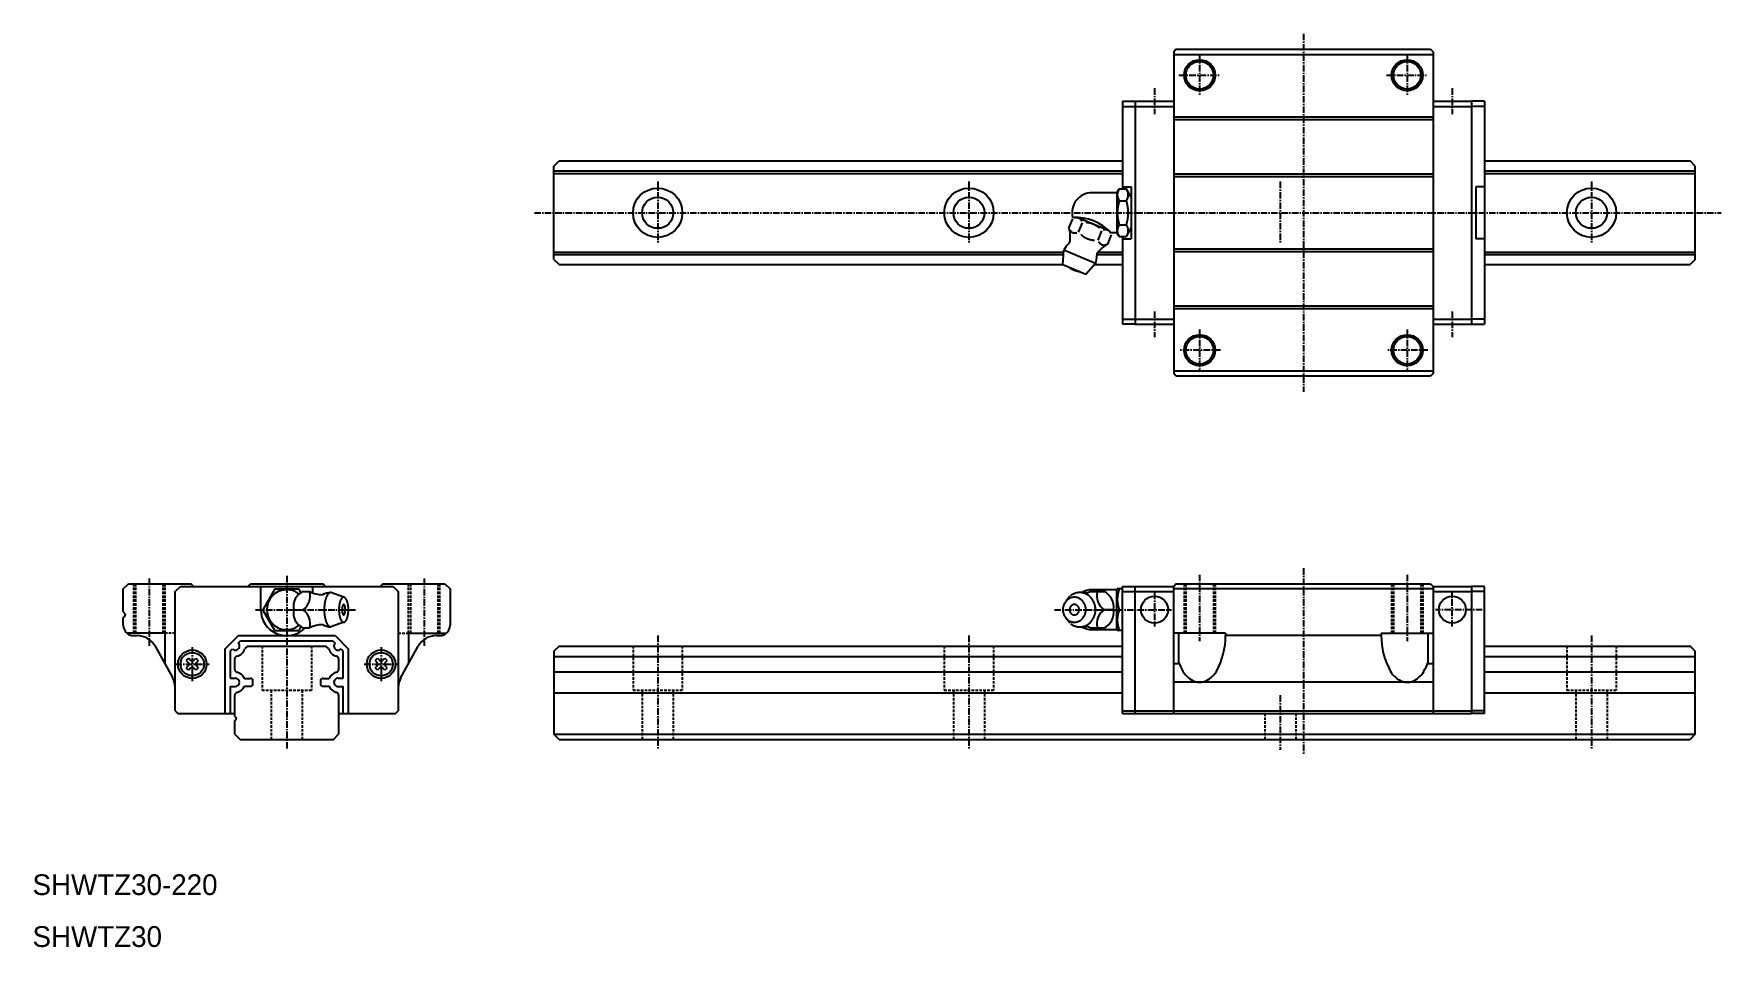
# Model space of a CAD drawing. Extents: x 10 to 336, y 10 to 186.
import ezdxf

# ---------------------------------------------------------------- set-up
doc = ezdxf.new("R2010")
doc.units = 0
doc.linetypes.add('CENTER', pattern=[2, 1.25, -0.25, 0.25, -0.25])
doc.linetypes.add('DASHED', pattern=[0.75, 0.5, -0.25])
doc.layers.get('0').update_dxf_attribs({"linetype": 'CONTINUOUS'})
doc.layers.add('CENTER', color=1, linetype='CENTER')

msp = doc.modelspace()

# ---------------------------------------------------------------- texts
at = {"color": 7, "linetype": 'CONTINUOUS'}
for s, p in [('SHWTZ30-220', (10, 20)), ('SHWTZ30', (10, 10))]:
    msp.add_text(s, height=4, dxfattribs=at).set_placement(p)

# ---------------------------------------------------------------- linework, layer by layer
at = {"color": 7, "linetype": 'CONTINUOUS'}
for p, q in [((230.46666, 182.99989), (229.96666, 182.49989)), ((229.96666, 182.49989), (229.96666, 120.49992)), ((230.46666, 182.99989), (279.46668, 182.99989)), ((279.46668, 182.99989), (279.96668, 182.49989)), ((279.96668, 182.49989), (279.96668, 120.49992)), ((229.96666, 181.9999), (279.96668, 181.9999)), ((220.06667, 172.99992), (220.06667, 156.09991)), ((220.06667, 172.99992), (222.56667, 172.99992)), ((222.56667, 172.99992), (222.56667, 129.99992)), ((222.56667, 172.99992), (229.96666, 172.99992)), ((279.96666, 172.99993), (287.36665, 172.99993)), ((289.86665, 172.99993), (287.36665, 172.99993)), ((287.36665, 172.99992), (287.36665, 129.99992)), ((289.86665, 172.99993), (289.86665, 129.99993)), ((220.06667, 171.99992), (222.56667, 171.99992)), ((222.56667, 171.99992), (229.96666, 171.99992)), ((229.96666, 169.99992), (279.96668, 169.99992)), ((229.96666, 169.49992), (279.96668, 169.49992)), ((279.96666, 171.99993), (287.36665, 171.99993)), ((289.86665, 171.99993), (287.36665, 171.99993)), ((110.50001, 160.49992), (111.50002, 161.49992)), ((110.50001, 142.49989), (110.50001, 160.4999)), ((110.50002, 159.5673), (220.06667, 159.5673)), ((111.5, 161.49993), (220.06667, 161.49993)), ((289.86665, 161.49994), (329.5, 161.49992)), ((289.86665, 159.56731), (330.50001, 159.56728)), ((330.50001, 160.49992), (329.5, 161.49992)), ((330.50001, 142.49989), (330.50001, 160.4999)), ((110.50002, 159.06731), (220.06667, 159.06731)), ((220.06667, 156.49992), (221.76665, 156.49992)), ((221.76665, 156.49992), (221.76665, 146.49992)), ((229.96666, 158.99992), (279.96668, 158.99992)), ((229.96666, 158.49992), (279.96668, 158.49992)), ((288.16666, 156.49993), (288.16666, 146.49993)), ((289.86665, 156.49993), (288.16666, 156.49993)), ((289.86665, 159.06732), (330.50001, 159.06729)), ((219.00987, 155.34991), (214.21875, 155.34991)), ((219.00989, 155.34991), (219.4429, 156.09991)), ((219.00989, 155.34991), (219.00989, 147.6499)), ((219.4429, 156.09991), (220.84289, 156.09991)), ((219.44291, 153.79991), (220.84288, 153.79991)), ((221.76665, 154.49991), (220.84289, 156.09992)), ((209.76613, 148.56215), (210.51002, 150.35804)), ((217.53707, 148.01892), (211.37055, 150.57318)), ((211.63699, 147.78722), (212.38087, 149.58311)), ((215.3787, 146.23735), (216.12258, 148.03324)), ((217.24955, 145.46242), (217.99344, 147.2583)), ((219.00987, 147.64992), (217.91363, 147.64992)), ((219.4429, 146.8999), (219.00989, 147.64991)), ((219.44289, 146.89992), (220.8429, 146.89992)), ((219.4429, 149.19992), (220.84289, 149.19992)), ((220.06667, 146.89992), (220.06667, 129.99992)), ((220.06667, 146.49992), (221.76665, 146.49992)), ((220.84289, 146.8999), (221.76665, 148.49991)), ((289.86665, 146.49993), (288.16666, 146.49993)), ((110.50002, 143.93255), (208.77832, 143.93255)), ((110.50002, 143.43255), (208.74278, 143.43255)), ((208.60101, 141.43764), (208.80276, 144.27652)), ((214.90036, 141.75081), (208.80276, 144.27652)), ((215.14412, 143.43255), (220.06667, 143.43255)), ((215.38823, 143.93255), (220.06667, 143.93255)), ((279.96668, 144.49989), (229.96666, 144.49989)), ((279.96668, 143.99989), (229.96666, 143.99989)), ((289.86665, 143.93256), (330.50001, 143.93254)), ((289.86665, 143.43256), (330.50001, 143.43254)), ((110.50003, 142.49992), (111.50004, 141.49993)), ((111.50003, 141.49993), (208.60543, 141.49993)), ((213.03562, 139.60075), (208.60101, 141.43763)), ((214.90036, 141.75081), (213.03563, 139.60076)), ((214.68277, 141.49993), (220.06667, 141.49993)), ((289.86665, 141.49994), (329.49997, 141.49992)), ((330.49999, 142.49992), (329.49997, 141.49992)), ((279.96668, 133.49989), (229.96666, 133.49989)), ((220.06667, 130.99992), (222.56667, 130.99992)), ((222.56667, 130.99992), (229.96666, 130.99992)), ((279.96668, 132.99989), (229.96666, 132.99989)), ((279.96666, 130.99993), (287.36665, 130.99993)), ((289.86665, 130.99993), (287.36665, 130.99993)), ((222.56667, 129.99992), (220.06667, 129.99992)), ((222.56667, 129.99992), (229.96666, 129.99992)), ((279.96666, 129.99993), (287.36665, 129.99993)), ((287.36665, 129.99993), (289.86665, 129.99993)), ((279.96668, 120.9999), (229.96666, 120.9999)), ((230.46666, 119.99992), (229.96666, 120.49992)), ((279.96668, 120.49992), (279.46668, 119.99992)), ((279.46668, 119.99992), (230.46666, 119.99992)), ((27.49999, 74.56572), (27.49999, 79)), ((27.50003, 78.99999), (28.50003, 79.99999)), ((28.49999, 80), (40.49999, 80)), ((37.50001, 55.5), (37.50001, 78.49997)), ((37.50015, 78.49997), (38.50016, 79.49998)), ((38.50019, 79.5), (79.50004, 79.5)), ((41.00001, 79.5), (40.50002, 79.99999)), ((51.50008, 79.50001), (52.00003, 80)), ((52.00004, 80), (65.99998, 80)), ((53.99999, 75), (53.99999, 79.5)), ((56.69056, 78.99997), (54.38115, 74.99995)), ((56.69057, 78.99997), (58.99999, 78.99997)), ((58.99999, 78.99997), (61.30941, 78.99997)), ((61.71973, 78.28929), (61.30942, 78.99997)), ((62.1454, 78.50734), (63.42355, 78.50734)), ((63.99999, 79.5), (63.99999, 78.25488)), ((65.99998, 80), (66.49996, 79.49999)), ((66, 79.99999), (65.99999, 79.99999)), ((69.98071, 77.39994), (67.48624, 78.29994)), ((77.5, 80), (77, 79.50001)), ((77.49999, 80), (89.49999, 80)), ((79.50005, 79.49999), (80.50006, 78.49997)), ((80.50001, 78.49997), (80.50001, 55.49999)), ((89.49999, 79.99999), (90.49999, 78.99999)), ((90.49999, 79), (90.49999, 72)), ((213.86557, 78.50732), (216.55002, 78.50732)), ((219.00987, 78.84991), (214.21455, 78.84991)), ((219.00987, 78.84992), (219.09647, 78.99992)), ((219.00987, 71.14992), (219.00987, 78.84992)), ((220.06669, 78.99992), (219.09647, 78.99992)), ((220.06638, 78.49992), (222.56638, 78.49992)), ((220.06669, 54.99992), (220.06669, 79.49992)), ((220.06669, 79.49992), (222.56669, 79.49992)), ((222.56669, 54.99992), (222.56669, 79.49992)), ((222.56669, 79.49992), (229.9667, 79.49992)), ((222.56669, 78.49992), (229.9667, 78.49992)), ((230.46638, 79.99992), (229.96643, 79.49996)), ((229.96666, 54.99992), (229.96666, 79.49992)), ((279.96665, 78.99992), (229.96666, 78.99992)), ((230.46638, 79.99992), (279.46642, 79.99992)), ((279.46639, 79.9999), (279.9664, 79.49988)), ((279.96665, 79.49992), (279.96665, 54.99992)), ((279.9667, 79.49992), (287.3667, 79.49992)), ((279.9667, 78.49992), (287.3667, 78.49992)), ((287.3667, 79.49992), (287.3667, 54.99992)), ((289.8667, 79.49992), (287.3667, 79.49992)), ((289.8667, 78.49992), (287.3667, 78.49992)), ((289.8667, 54.99992), (289.8667, 79.49992)), ((56.69056, 70.99995), (54.38115, 74.99996)), ((60.34952, 74.99994), (62.1454, 74.99994)), ((209.94832, 77.57793), (209.14268, 76.5717)), ((218.33803, 74.99992), (216.54218, 74.99992)), ((219.44289, 74.99992), (220.06669, 74.99992)), ((27.49999, 72), (27.49999, 73.43429)), ((27.50002, 74.56568), (27.78286, 74.28284)), ((27.50002, 73.43432), (27.78287, 73.71716)), ((61.7324, 71.73258), (61.30942, 70.99994)), ((69.98071, 72.59994), (67.48624, 71.69994)), ((209.94832, 72.42191), (209.14268, 73.42814)), ((35.49999, 70.50003), (28.17712, 70.49999)), ((29.49999, 70), (30.1464, 70)), ((35.49999, 70.5003), (35.49999, 64.60002)), ((47.10001, 67.41999), (49.68001, 69.99999)), ((49.66281, 68.56857), (50.09424, 69)), ((49.68001, 70), (68.31997, 70)), ((50.09423, 69), (67.90576, 69)), ((56.69057, 70.99994), (58.99999, 70.99994)), ((58.99999, 70.99994), (61.30941, 70.99994)), ((62.1454, 71.49254), (63.42355, 71.49254)), ((67.90575, 69.00003), (68.33718, 68.5686)), ((68.31998, 70.00002), (70.89998, 67.42002)), ((82.49999, 70.50003), (82.49999, 64.60002)), ((82.49999, 70.50003), (89.8229, 70.50003)), ((87.85358, 70), (88.49999, 70)), ((213.86557, 71.49252), (216.55002, 71.49252)), ((219.00987, 71.14991), (214.21875, 71.14991)), ((219.09647, 70.99993), (219.00987, 71.14993)), ((220.06669, 70.99992), (219.09647, 70.99992)), ((239.96657, 70.49992), (229.96657, 70.49992)), ((230.96655, 64.59991), (230.96655, 70.49992)), ((239.96657, 70.49992), (239.96657, 69.99991)), ((269.96658, 69.99992), (239.96657, 69.99992)), ((269.96657, 70.49992), (279.96657, 70.49992)), ((269.96657, 70.49992), (269.96657, 69.99991)), ((278.96658, 70.49992), (278.96658, 64.59991)), ((33.64304, 67.94254), (36.99663, 61.90608)), ((39.63722, 65.18535), (40.11467, 65.66281)), ((39.63722, 65.18536), (40.00437, 64.81821)), ((40.11467, 65.6628), (40.48182, 65.29566)), ((41.11821, 65.29565), (41.48537, 65.66281)), ((41.48536, 65.6628), (41.96281, 65.18536)), ((41.59566, 64.81821), (41.96281, 65.18536)), ((47.09999, 67.42001), (47.09999, 55)), ((48.09999, 67.00578), (48.09999, 61.80001)), ((48.10001, 67.00578), (48.53146, 67.43722)), ((48.99999, 63.45028), (48.99999, 65.54974)), ((51.43262, 68), (50.93263, 67.50001)), ((51.43263, 68), (66.56736, 68)), ((67.06736, 67.5), (66.56736, 68)), ((68.99999, 65.54974), (68.99999, 63.45028)), ((69.46853, 67.43725), (69.89998, 67.00581)), ((69.89998, 61.80001), (69.89998, 67.00578)), ((70.89998, 55), (70.89998, 67.42001)), ((76.0372, 65.18535), (76.51466, 65.66281)), ((76.03721, 65.18536), (76.40436, 64.8182)), ((76.51465, 65.66281), (76.88181, 65.29565)), ((77.5182, 65.29566), (77.88535, 65.66281)), ((77.88535, 65.66281), (78.3628, 65.18535)), ((77.99566, 64.81821), (78.36281, 65.18535)), ((81.00336, 61.9061), (84.35696, 67.94258)), ((110.50001, 66.99992), (110.50001, 50.99995)), ((110.50001, 65.98692), (220.06669, 65.98692)), ((111.50001, 67.99992), (110.50006, 66.99997)), ((111.50001, 67.99992), (220.06669, 67.99992)), ((289.8667, 67.99995), (329.49987, 67.99995)), ((289.8667, 65.98692), (330.50001, 65.98692)), ((330.49975, 67.00006), (329.49987, 67.99995)), ((330.50001, 50.99995), (330.50001, 66.99981)), ((40.11466, 63.33721), (39.63721, 63.81466)), ((40.00437, 64.18181), (39.63722, 63.81466)), ((40.48181, 63.70436), (40.11466, 63.33721)), ((41.48537, 63.33721), (41.11821, 63.70436)), ((41.96282, 63.81466), (41.48537, 63.33721)), ((41.96282, 63.81466), (41.59566, 64.18181)), ((48.09999, 61.80001), (49.09999, 61.80001)), ((68.89998, 61.80001), (69.89998, 61.80001)), ((76.40436, 64.18181), (76.0372, 63.81466)), ((76.51466, 63.33721), (76.03721, 63.81466)), ((76.88181, 63.70436), (76.51466, 63.3372)), ((77.88536, 63.33721), (77.51821, 63.70436)), ((78.36281, 63.81466), (77.88535, 63.3372)), ((78.3628, 63.81466), (77.99565, 64.18181)), ((110.50001, 63.01294), (220.06669, 63.01294)), ((229.96663, 64.59991), (230.96655, 64.59991)), ((278.96658, 64.59991), (279.96651, 64.59991)), ((289.8667, 63.01294), (330.50001, 63.01294)), ((48.09999, 60.2), (48.09999, 55)), ((48.09999, 60.2), (49.09999, 60.2)), ((48.99999, 54.42429), (48.99999, 58.54974)), ((50.84411, 61.75), (51.99999, 61.75)), ((50.84411, 60.25), (51.99999, 60.25)), ((52.49999, 60.75), (52.49999, 61.25)), ((65.49999, 61.25), (65.49999, 60.75)), ((65.99999, 61.75), (67.15587, 61.75)), ((65.99999, 60.25), (67.15587, 60.25)), ((68.89998, 60.2), (69.89998, 60.2)), ((68.99999, 58.54974), (68.99999, 51)), ((69.89998, 55), (69.89998, 60.2)), ((110.50001, 58.98692), (220.06669, 58.98692)), ((279.96665, 60.99997), (229.96666, 60.99997)), ((289.8667, 58.98692), (330.50001, 58.98692)), ((37.50002, 55.50002), (38.00002, 55.00001)), ((80.00002, 55), (80.50002, 55.49998)), ((220.06669, 55.49992), (222.56669, 55.49992)), ((222.56669, 55.49992), (229.96666, 55.49992)), ((229.96666, 55.49992), (279.96665, 55.49992)), ((279.96665, 55.49992), (287.3667, 55.49992)), ((289.8667, 55.49992), (287.3667, 55.49992)), ((38.00002, 55), (48.99999, 55)), ((48.99999, 54.42428), (49.21213, 54.21214)), ((48.99999, 53.57573), (49.21213, 53.78787)), ((48.99999, 51), (48.99999, 53.57574)), ((68.99999, 55), (80.00001, 55)), ((220.06669, 54.99992), (222.56669, 54.99992)), ((222.56669, 54.99992), (229.96666, 54.99992)), ((229.96666, 54.99992), (279.96665, 54.99992)), ((279.96665, 54.99992), (287.3667, 54.99992)), ((289.8667, 54.99992), (287.3667, 54.99992)), ((49, 51), (50, 50)), ((50, 50), (67.99999, 50)), ((67.99999, 50.00001), (69, 51.00001)), ((110.50001, 50.99995), (330.50001, 50.99995)), ((111.50008, 49.99995), (110.50003, 51)), ((111.50008, 49.99995), (329.49984, 49.99995)), ((330.49986, 50.99997), (329.49984, 49.99995))]:
    msp.add_line(p, q, dxfattribs=at)
at = {"color": 3, "linetype": 'DASHED'}
for p, q in [((29.49999, 80.00003), (29.49999, 70.50034)), ((29.84999, 80), (29.84999, 70.5)), ((35.14999, 80), (35.14999, 70.50003)), ((35.49999, 80.00003), (35.49999, 70.5003)), ((82.49999, 70.50003), (82.49999, 80)), ((82.84999, 80), (82.84999, 70.50003)), ((88.14999, 80), (88.14999, 70.50003)), ((88.49999, 70.50003), (88.49999, 80)), ((231.9667, 79.99994), (231.9667, 70.49992)), ((232.3167, 79.99992), (232.3167, 70.49992)), ((237.6167, 79.99992), (237.6167, 70.49992)), ((237.9667, 79.99994), (237.9667, 70.49992)), ((271.9667, 79.99994), (271.9667, 70.49992)), ((272.3167, 79.99992), (272.3167, 70.49992)), ((277.6167, 79.99992), (277.6167, 70.49992)), ((277.9667, 79.99994), (277.9667, 70.49992)), ((37.49997, 70.50003), (35.49999, 70.50003)), ((80.50001, 70.50003), (82.49999, 70.50003)), ((54.24999, 68), (54.24999, 59.5)), ((63.74999, 68), (63.74999, 59.5)), ((125.75002, 67.99992), (125.75002, 59.49992)), ((135.25002, 67.99992), (135.25002, 59.49992)), ((185.75001, 67.99992), (185.75001, 59.49992)), ((195.25001, 67.99992), (195.25001, 59.49992)), ((305.75001, 67.99992), (305.75001, 59.49992)), ((315.25001, 67.99992), (315.25001, 59.49992)), ((54.24999, 59.5), (63.74999, 59.5)), ((55.99999, 59.5), (55.99999, 50)), ((61.99999, 59.5), (61.99999, 50)), ((125.75002, 59.49992), (135.25002, 59.49992)), ((127.50002, 59.49992), (127.50002, 49.99995)), ((133.50002, 59.49992), (133.50002, 49.99995)), ((185.75001, 59.49992), (195.25001, 59.49992)), ((187.50001, 59.49992), (187.50001, 49.99995)), ((193.50001, 59.49992), (193.50001, 49.99995)), ((305.75001, 59.49992), (315.25001, 59.49992)), ((307.50001, 59.49992), (307.50001, 49.99995)), ((313.50001, 59.49992), (313.50001, 49.99995)), ((247.50001, 54.99992), (247.50001, 49.99995)), ((253.50001, 54.99992), (253.50001, 49.99995))]:
    msp.add_line(p, q, dxfattribs=at)
at = {"color": 7, "linetype": 'CONTINUOUS'}
for points in [[(212.243, 149.906, 0), (212.236, 149.918, 0), (212.229, 149.93, 0), (212.222, 149.942, 0), (212.215, 149.954, 0), (212.208, 149.966, 0), (212.2, 149.977, 0), (212.193, 149.989, 0), (212.186, 150, 0), (212.178, 150.012, 0), (212.17, 150.023, 0), (212.163, 150.034, 0), (212.155, 150.045, 0), (212.147, 150.056, 0), (212.139, 150.067, 0), (212.131, 150.077, 0), (212.123, 150.088, 0), (212.115, 150.098, 0), (212.106, 150.109, 0), (212.098, 150.119, 0), (212.09, 150.129, 0), (212.081, 150.139, 0), (212.073, 150.149, 0), (212.064, 150.159, 0), (212.055, 150.169, 0), (212.046, 150.178, 0), (212.037, 150.188, 0), (212.028, 150.197, 0), (212.019, 150.206, 0), (212.01, 150.215, 0), (212.001, 150.224, 0), (211.992, 150.233, 0), (211.982, 150.242, 0), (211.973, 150.251, 0), (211.963, 150.259, 0), (211.954, 150.268, 0), (211.944, 150.276, 0), (211.935, 150.284, 0), (211.925, 150.292, 0), (211.915, 150.3, 0), (211.905, 150.308, 0), (211.895, 150.316, 0), (211.885, 150.323, 0), (211.875, 150.331, 0), (211.865, 150.338, 0), (211.854, 150.345, 0), (211.844, 150.352, 0), (211.834, 150.359, 0), (211.823, 150.366, 0), (211.813, 150.373, 0), (211.802, 150.38, 0), (211.791, 150.386, 0), (211.781, 150.392, 0), (211.77, 150.399, 0), (211.759, 150.405, 0), (211.748, 150.411, 0), (211.737, 150.416, 0), (211.726, 150.422, 0), (211.715, 150.428, 0), (211.704, 150.433, 0), (211.693, 150.438, 0), (211.682, 150.444, 0), (211.67, 150.449, 0), (211.659, 150.454, 0), (211.648, 150.458, 0), (211.636, 150.463, 0), (211.625, 150.468, 0), (211.613, 150.472, 0), (211.601, 150.476, 0), (211.59, 150.48, 0), (211.578, 150.485, 0), (211.566, 150.488, 0), (211.554, 150.492, 0), (211.543, 150.496, 0), (211.531, 150.499, 0), (211.519, 150.503, 0), (211.507, 150.506, 0), (211.495, 150.509, 0), (211.482, 150.512, 0), (211.47, 150.515, 0), (211.458, 150.517, 0), (211.446, 150.52, 0), (211.434, 150.522, 0), (211.421, 150.525, 0), (211.409, 150.527, 0), (211.397, 150.529, 0), (211.384, 150.531, 0), (211.372, 150.533, 0), (211.359, 150.534, 0), (211.347, 150.536, 0), (211.334, 150.537, 0), (211.321, 150.538, 0), (211.309, 150.539, 0), (211.296, 150.54, 0), (211.283, 150.541, 0), (211.271, 150.542, 0), (211.258, 150.542, 0), (211.245, 150.543, 0), (211.232, 150.543, 0), (211.219, 150.543, 0), (211.206, 150.543, 0), (211.193, 150.543, 0), (211.18, 150.543, 0), (211.167, 150.542, 0), (211.154, 150.542, 0), (211.141, 150.541, 0), (211.128, 150.54, 0), (211.115, 150.539, 0), (211.102, 150.538, 0), (211.089, 150.537, 0), (211.076, 150.536, 0), (211.063, 150.534, 0), (211.049, 150.533, 0), (211.036, 150.531, 0), (211.023, 150.529, 0), (211.01, 150.527, 0), (210.996, 150.525, 0), (210.983, 150.523, 0), (210.97, 150.52, 0), (210.956, 150.518, 0), (210.943, 150.515, 0), (210.93, 150.512, 0), (210.916, 150.509, 0), (210.903, 150.506, 0), (210.89, 150.503, 0), (210.876, 150.499, 0), (210.863, 150.496, 0), (210.849, 150.492, 0), (210.836, 150.489, 0)], [(209.904, 148.239, 0), (209.911, 148.227, 0), (209.918, 148.215, 0), (209.925, 148.203, 0), (209.932, 148.191, 0), (209.939, 148.18, 0), (209.947, 148.168, 0), (209.954, 148.156, 0), (209.961, 148.145, 0), (209.969, 148.134, 0), (209.977, 148.122, 0), (209.984, 148.111, 0), (209.992, 148.1, 0), (210, 148.089, 0), (210.008, 148.079, 0), (210.016, 148.068, 0), (210.024, 148.057, 0), (210.032, 148.047, 0), (210.041, 148.036, 0), (210.049, 148.026, 0), (210.057, 148.016, 0), (210.066, 148.006, 0), (210.074, 147.996, 0), (210.083, 147.986, 0), (210.092, 147.977, 0), (210.101, 147.967, 0), (210.11, 147.958, 0), (210.119, 147.948, 0), (210.128, 147.939, 0), (210.137, 147.93, 0), (210.146, 147.921, 0), (210.155, 147.912, 0), (210.165, 147.903, 0), (210.174, 147.894, 0), (210.184, 147.886, 0), (210.193, 147.878, 0), (210.203, 147.869, 0), (210.213, 147.861, 0), (210.222, 147.853, 0), (210.232, 147.845, 0), (210.242, 147.837, 0), (210.252, 147.829, 0), (210.262, 147.822, 0), (210.272, 147.814, 0), (210.282, 147.807, 0), (210.293, 147.8, 0), (210.303, 147.793, 0), (210.313, 147.786, 0), (210.324, 147.779, 0), (210.334, 147.772, 0), (210.345, 147.766, 0), (210.356, 147.759, 0), (210.366, 147.753, 0), (210.377, 147.747, 0), (210.388, 147.741, 0), (210.399, 147.735, 0), (210.41, 147.729, 0), (210.421, 147.723, 0), (210.432, 147.718, 0), (210.443, 147.712, 0), (210.454, 147.707, 0), (210.465, 147.702, 0), (210.477, 147.697, 0), (210.488, 147.692, 0), (210.499, 147.687, 0), (210.511, 147.682, 0), (210.522, 147.678, 0), (210.534, 147.673, 0), (210.546, 147.669, 0), (210.557, 147.665, 0), (210.569, 147.661, 0), (210.581, 147.657, 0), (210.593, 147.653, 0), (210.604, 147.649, 0), (210.616, 147.646, 0), (210.628, 147.643, 0), (210.64, 147.639, 0), (210.652, 147.636, 0), (210.665, 147.633, 0), (210.677, 147.631, 0), (210.689, 147.628, 0), (210.701, 147.625, 0), (210.713, 147.623, 0), (210.726, 147.621, 0), (210.738, 147.618, 0), (210.75, 147.616, 0), (210.763, 147.615, 0), (210.775, 147.613, 0), (210.788, 147.611, 0), (210.8, 147.61, 0), (210.813, 147.608, 0), (210.826, 147.607, 0), (210.838, 147.606, 0), (210.851, 147.605, 0), (210.864, 147.604, 0), (210.876, 147.604, 0), (210.889, 147.603, 0), (210.902, 147.603, 0), (210.915, 147.602, 0), (210.928, 147.602, 0), (210.941, 147.602, 0), (210.954, 147.602, 0), (210.967, 147.603, 0), (210.98, 147.603, 0), (210.993, 147.604, 0), (211.006, 147.604, 0), (211.019, 147.605, 0), (211.032, 147.606, 0), (211.045, 147.607, 0), (211.058, 147.608, 0), (211.071, 147.61, 0), (211.084, 147.611, 0), (211.098, 147.613, 0), (211.111, 147.614, 0), (211.124, 147.616, 0), (211.137, 147.618, 0), (211.151, 147.62, 0), (211.164, 147.623, 0), (211.177, 147.625, 0), (211.191, 147.628, 0), (211.204, 147.63, 0), (211.217, 147.633, 0), (211.231, 147.636, 0), (211.244, 147.639, 0), (211.257, 147.642, 0), (211.271, 147.646, 0), (211.284, 147.649, 0), (211.298, 147.653, 0), (211.311, 147.657, 0)], [(212.111, 147.286, 0), (212.128, 147.271, 0), (212.145, 147.256, 0), (212.162, 147.241, 0), (212.179, 147.226, 0), (212.196, 147.211, 0), (212.214, 147.196, 0), (212.231, 147.182, 0), (212.248, 147.167, 0), (212.265, 147.153, 0), (212.283, 147.138, 0), (212.3, 147.124, 0), (212.318, 147.11, 0), (212.335, 147.096, 0), (212.353, 147.082, 0), (212.371, 147.068, 0), (212.389, 147.055, 0), (212.406, 147.041, 0), (212.424, 147.028, 0), (212.442, 147.014, 0), (212.46, 147.001, 0), (212.478, 146.988, 0), (212.496, 146.975, 0), (212.515, 146.962, 0), (212.533, 146.949, 0), (212.551, 146.936, 0), (212.569, 146.924, 0), (212.588, 146.911, 0), (212.606, 146.899, 0), (212.625, 146.887, 0), (212.643, 146.874, 0), (212.662, 146.862, 0), (212.681, 146.85, 0), (212.699, 146.838, 0), (212.718, 146.827, 0), (212.737, 146.815, 0), (212.756, 146.803, 0), (212.775, 146.792, 0), (212.794, 146.781, 0), (212.813, 146.769, 0), (212.832, 146.758, 0), (212.851, 146.747, 0), (212.87, 146.736, 0), (212.89, 146.726, 0), (212.909, 146.715, 0), (212.928, 146.704, 0), (212.948, 146.694, 0), (212.967, 146.684, 0), (212.987, 146.673, 0), (213.006, 146.663, 0), (213.026, 146.653, 0), (213.046, 146.643, 0), (213.065, 146.633, 0), (213.085, 146.624, 0), (213.105, 146.614, 0), (213.125, 146.605, 0), (213.145, 146.595, 0), (213.165, 146.586, 0), (213.185, 146.577, 0), (213.205, 146.568, 0), (213.225, 146.559, 0), (213.245, 146.55, 0), (213.265, 146.541, 0), (213.285, 146.533, 0), (213.306, 146.524, 0), (213.326, 146.516, 0), (213.346, 146.508, 0), (213.367, 146.5, 0), (213.387, 146.492, 0), (213.408, 146.484, 0), (213.429, 146.476, 0), (213.449, 146.468, 0), (213.47, 146.461, 0), (213.49, 146.453, 0), (213.511, 146.446, 0), (213.532, 146.439, 0), (213.553, 146.431, 0), (213.574, 146.424, 0), (213.595, 146.418, 0), (213.616, 146.411, 0), (213.637, 146.404, 0), (213.658, 146.398, 0), (213.679, 146.391, 0), (213.7, 146.385, 0), (213.721, 146.379, 0), (213.742, 146.372, 0), (213.764, 146.366, 0), (213.785, 146.361, 0), (213.806, 146.355, 0), (213.828, 146.349, 0), (213.849, 146.344, 0), (213.87, 146.338, 0), (213.892, 146.333, 0), (213.913, 146.328, 0), (213.935, 146.323, 0), (213.957, 146.318, 0), (213.978, 146.313, 0), (214, 146.308, 0), (214.022, 146.303, 0), (214.043, 146.299, 0), (214.065, 146.295, 0), (214.087, 146.29, 0), (214.109, 146.286, 0), (214.131, 146.282, 0), (214.153, 146.278, 0), (214.175, 146.274, 0), (214.197, 146.271, 0), (214.219, 146.267, 0), (214.241, 146.264, 0), (214.263, 146.26, 0), (214.285, 146.257, 0), (214.307, 146.254, 0), (214.329, 146.251, 0), (214.352, 146.248, 0), (214.374, 146.245, 0), (214.396, 146.243, 0), (214.418, 146.24, 0), (214.441, 146.238, 0), (214.463, 146.235, 0), (214.486, 146.233, 0), (214.508, 146.231, 0), (214.531, 146.229, 0), (214.553, 146.227, 0), (214.576, 146.225, 0), (214.598, 146.224, 0), (214.621, 146.222, 0), (214.643, 146.221, 0), (214.666, 146.22, 0), (214.689, 146.218, 0)], [(215.648, 148.534, 0), (215.631, 148.55, 0), (215.614, 148.565, 0), (215.597, 148.58, 0), (215.58, 148.595, 0), (215.563, 148.61, 0), (215.546, 148.624, 0), (215.529, 148.639, 0), (215.512, 148.653, 0), (215.494, 148.668, 0), (215.477, 148.682, 0), (215.459, 148.696, 0), (215.442, 148.71, 0), (215.424, 148.724, 0), (215.407, 148.738, 0), (215.389, 148.752, 0), (215.371, 148.766, 0), (215.353, 148.779, 0), (215.335, 148.793, 0), (215.317, 148.806, 0), (215.299, 148.819, 0), (215.281, 148.832, 0), (215.263, 148.846, 0), (215.245, 148.858, 0), (215.227, 148.871, 0), (215.209, 148.884, 0), (215.19, 148.897, 0), (215.172, 148.909, 0), (215.153, 148.922, 0), (215.135, 148.934, 0), (215.116, 148.946, 0), (215.098, 148.958, 0), (215.079, 148.97, 0), (215.06, 148.982, 0), (215.041, 148.994, 0), (215.023, 149.005, 0), (215.004, 149.017, 0), (214.985, 149.028, 0), (214.966, 149.04, 0), (214.947, 149.051, 0), (214.928, 149.062, 0), (214.908, 149.073, 0), (214.889, 149.084, 0), (214.87, 149.095, 0), (214.851, 149.106, 0), (214.831, 149.116, 0), (214.812, 149.127, 0), (214.792, 149.137, 0), (214.773, 149.147, 0), (214.753, 149.157, 0), (214.734, 149.167, 0), (214.714, 149.177, 0), (214.694, 149.187, 0), (214.674, 149.197, 0), (214.655, 149.206, 0), (214.635, 149.216, 0), (214.615, 149.225, 0), (214.595, 149.234, 0), (214.575, 149.244, 0), (214.555, 149.253, 0), (214.535, 149.261, 0), (214.515, 149.27, 0), (214.494, 149.279, 0), (214.474, 149.288, 0), (214.454, 149.296, 0), (214.433, 149.304, 0), (214.413, 149.313, 0), (214.393, 149.321, 0), (214.372, 149.329, 0), (214.352, 149.337, 0), (214.331, 149.345, 0), (214.31, 149.352, 0), (214.29, 149.36, 0), (214.269, 149.367, 0), (214.248, 149.375, 0), (214.228, 149.382, 0), (214.207, 149.389, 0), (214.186, 149.396, 0), (214.165, 149.403, 0), (214.144, 149.41, 0), (214.123, 149.416, 0), (214.102, 149.423, 0), (214.081, 149.429, 0), (214.06, 149.436, 0), (214.038, 149.442, 0), (214.017, 149.448, 0), (213.996, 149.454, 0), (213.975, 149.46, 0), (213.953, 149.466, 0), (213.932, 149.471, 0), (213.911, 149.477, 0), (213.889, 149.482, 0), (213.868, 149.488, 0), (213.846, 149.493, 0), (213.825, 149.498, 0), (213.803, 149.503, 0), (213.781, 149.508, 0), (213.76, 149.512, 0), (213.738, 149.517, 0), (213.716, 149.521, 0), (213.694, 149.526, 0), (213.673, 149.53, 0), (213.651, 149.534, 0), (213.629, 149.538, 0), (213.607, 149.542, 0), (213.585, 149.546, 0), (213.563, 149.55, 0), (213.541, 149.553, 0), (213.519, 149.557, 0), (213.497, 149.56, 0), (213.475, 149.563, 0), (213.452, 149.567, 0), (213.43, 149.57, 0), (213.408, 149.572, 0), (213.386, 149.575, 0), (213.363, 149.578, 0), (213.341, 149.58, 0), (213.319, 149.583, 0), (213.296, 149.585, 0), (213.274, 149.587, 0), (213.251, 149.59, 0), (213.229, 149.591, 0), (213.206, 149.593, 0), (213.184, 149.595, 0), (213.161, 149.597, 0), (213.139, 149.598, 0), (213.116, 149.6, 0), (213.093, 149.601, 0), (213.071, 149.602, 0)], [(217.855, 147.581, 0), (217.848, 147.593, 0), (217.841, 147.605, 0), (217.834, 147.617, 0), (217.827, 147.629, 0), (217.82, 147.641, 0), (217.813, 147.653, 0), (217.806, 147.664, 0), (217.798, 147.675, 0), (217.791, 147.687, 0), (217.783, 147.698, 0), (217.775, 147.709, 0), (217.767, 147.72, 0), (217.76, 147.731, 0), (217.752, 147.742, 0), (217.744, 147.753, 0), (217.735, 147.763, 0), (217.727, 147.774, 0), (217.719, 147.784, 0), (217.711, 147.794, 0), (217.702, 147.804, 0), (217.694, 147.814, 0), (217.685, 147.824, 0), (217.676, 147.834, 0), (217.668, 147.844, 0), (217.659, 147.853, 0), (217.65, 147.863, 0), (217.641, 147.872, 0), (217.632, 147.882, 0), (217.623, 147.891, 0), (217.614, 147.9, 0), (217.604, 147.909, 0), (217.595, 147.917, 0), (217.585, 147.926, 0), (217.576, 147.935, 0), (217.566, 147.943, 0), (217.557, 147.951, 0), (217.547, 147.959, 0), (217.537, 147.967, 0), (217.527, 147.975, 0), (217.518, 147.983, 0), (217.508, 147.991, 0), (217.497, 147.999, 0), (217.487, 148.006, 0), (217.477, 148.013, 0), (217.467, 148.021, 0), (217.457, 148.028, 0), (217.446, 148.035, 0), (217.436, 148.041, 0), (217.425, 148.048, 0), (217.415, 148.055, 0), (217.404, 148.061, 0), (217.393, 148.068, 0), (217.382, 148.074, 0), (217.372, 148.08, 0), (217.361, 148.086, 0), (217.35, 148.092, 0), (217.339, 148.097, 0), (217.328, 148.103, 0), (217.317, 148.108, 0), (217.305, 148.114, 0), (217.294, 148.119, 0), (217.283, 148.124, 0), (217.271, 148.129, 0), (217.26, 148.134, 0), (217.249, 148.138, 0), (217.237, 148.143, 0), (217.226, 148.147, 0), (217.214, 148.152, 0), (217.202, 148.156, 0), (217.191, 148.16, 0), (217.179, 148.164, 0), (217.167, 148.167, 0), (217.155, 148.171, 0), (217.143, 148.174, 0), (217.131, 148.178, 0), (217.119, 148.181, 0), (217.107, 148.184, 0), (217.095, 148.187, 0), (217.083, 148.19, 0), (217.071, 148.193, 0), (217.058, 148.195, 0), (217.046, 148.198, 0), (217.034, 148.2, 0), (217.022, 148.202, 0), (217.009, 148.204, 0), (216.997, 148.206, 0), (216.984, 148.208, 0), (216.972, 148.209, 0), (216.959, 148.211, 0), (216.947, 148.212, 0), (216.934, 148.213, 0), (216.921, 148.214, 0), (216.909, 148.215, 0), (216.896, 148.216, 0), (216.883, 148.217, 0), (216.87, 148.217, 0), (216.858, 148.218, 0), (216.845, 148.218, 0), (216.832, 148.218, 0), (216.819, 148.218, 0), (216.806, 148.218, 0), (216.793, 148.218, 0), (216.78, 148.217, 0), (216.767, 148.217, 0), (216.754, 148.216, 0), (216.741, 148.215, 0), (216.728, 148.215, 0), (216.715, 148.213, 0), (216.702, 148.212, 0), (216.688, 148.211, 0), (216.675, 148.209, 0), (216.662, 148.208, 0), (216.649, 148.206, 0), (216.636, 148.204, 0), (216.622, 148.202, 0), (216.609, 148.2, 0), (216.596, 148.198, 0), (216.582, 148.195, 0), (216.569, 148.193, 0), (216.556, 148.19, 0), (216.542, 148.187, 0), (216.529, 148.184, 0), (216.516, 148.181, 0), (216.502, 148.178, 0), (216.489, 148.175, 0), (216.475, 148.171, 0), (216.462, 148.168, 0), (216.449, 148.164, 0)], [(215.517, 145.914, 0), (215.524, 145.902, 0), (215.531, 145.89, 0), (215.538, 145.878, 0), (215.545, 145.867, 0), (215.552, 145.855, 0), (215.559, 145.843, 0), (215.567, 145.832, 0), (215.574, 145.82, 0), (215.582, 145.809, 0), (215.589, 145.798, 0), (215.597, 145.786, 0), (215.605, 145.775, 0), (215.613, 145.765, 0), (215.621, 145.754, 0), (215.629, 145.743, 0), (215.637, 145.733, 0), (215.645, 145.722, 0), (215.653, 145.712, 0), (215.661, 145.701, 0), (215.67, 145.691, 0), (215.678, 145.681, 0), (215.687, 145.671, 0), (215.696, 145.661, 0), (215.704, 145.652, 0), (215.713, 145.642, 0), (215.722, 145.633, 0), (215.731, 145.623, 0), (215.74, 145.614, 0), (215.749, 145.605, 0), (215.759, 145.596, 0), (215.768, 145.587, 0), (215.777, 145.578, 0), (215.787, 145.57, 0), (215.796, 145.561, 0), (215.806, 145.553, 0), (215.815, 145.544, 0), (215.825, 145.536, 0), (215.835, 145.528, 0), (215.845, 145.52, 0), (215.855, 145.512, 0), (215.865, 145.505, 0), (215.875, 145.497, 0), (215.885, 145.49, 0), (215.895, 145.482, 0), (215.905, 145.475, 0), (215.916, 145.468, 0), (215.926, 145.461, 0), (215.936, 145.454, 0), (215.947, 145.448, 0), (215.958, 145.441, 0), (215.968, 145.434, 0), (215.979, 145.428, 0), (215.99, 145.422, 0), (216.001, 145.416, 0), (216.011, 145.41, 0), (216.022, 145.404, 0), (216.033, 145.398, 0), (216.044, 145.393, 0), (216.056, 145.387, 0), (216.067, 145.382, 0), (216.078, 145.377, 0), (216.089, 145.372, 0), (216.101, 145.367, 0), (216.112, 145.362, 0), (216.124, 145.357, 0), (216.135, 145.353, 0), (216.147, 145.348, 0), (216.158, 145.344, 0), (216.17, 145.34, 0), (216.182, 145.336, 0), (216.193, 145.332, 0), (216.205, 145.328, 0), (216.217, 145.325, 0), (216.229, 145.321, 0), (216.241, 145.318, 0), (216.253, 145.315, 0), (216.265, 145.312, 0), (216.277, 145.309, 0), (216.289, 145.306, 0), (216.301, 145.303, 0), (216.314, 145.3, 0), (216.326, 145.298, 0), (216.338, 145.296, 0), (216.351, 145.294, 0), (216.363, 145.292, 0), (216.375, 145.29, 0), (216.388, 145.288, 0), (216.4, 145.286, 0), (216.413, 145.285, 0), (216.426, 145.283, 0), (216.438, 145.282, 0), (216.451, 145.281, 0), (216.463, 145.28, 0), (216.476, 145.279, 0), (216.489, 145.279, 0), (216.502, 145.278, 0), (216.515, 145.278, 0), (216.527, 145.278, 0), (216.54, 145.277, 0), (216.553, 145.277, 0), (216.566, 145.278, 0), (216.579, 145.278, 0), (216.592, 145.278, 0), (216.605, 145.279, 0), (216.618, 145.279, 0), (216.631, 145.28, 0), (216.644, 145.281, 0), (216.657, 145.282, 0), (216.671, 145.283, 0), (216.684, 145.285, 0), (216.697, 145.286, 0), (216.71, 145.288, 0), (216.723, 145.29, 0), (216.737, 145.291, 0), (216.75, 145.293, 0), (216.763, 145.296, 0), (216.776, 145.298, 0), (216.79, 145.3, 0), (216.803, 145.303, 0), (216.816, 145.306, 0), (216.83, 145.308, 0), (216.843, 145.311, 0), (216.857, 145.314, 0), (216.87, 145.318, 0), (216.883, 145.321, 0), (216.897, 145.324, 0), (216.91, 145.328, 0), (216.924, 145.332, 0)], [(67.4862, 78.2999, 0), (67.4552, 78.2989, 0), (67.4243, 78.296, 0), (67.3933, 78.291, 0), (67.3625, 78.284, 0), (67.3317, 78.2751, 0), (67.3009, 78.2642, 0), (67.2703, 78.2514, 0), (67.2399, 78.2365, 0), (67.2095, 78.2198, 0), (67.1794, 78.201, 0), (67.1494, 78.1804, 0), (67.1197, 78.1578, 0), (67.0901, 78.1334, 0), (67.0608, 78.107, 0), (67.0317, 78.0788, 0), (67.003, 78.0487, 0), (66.9745, 78.0168, 0), (66.9463, 77.9831, 0), (66.9184, 77.9476, 0), (66.8909, 77.9103, 0), (66.8638, 77.8712, 0), (66.837, 77.8304, 0), (66.8106, 77.788, 0), (66.7846, 77.7438, 0), (66.7591, 77.698, 0), (66.734, 77.6505, 0), (66.7093, 77.6015, 0), (66.6851, 77.5509, 0), (66.6614, 77.4987, 0), (66.6382, 77.4451, 0), (66.6155, 77.39, 0), (66.5933, 77.3334, 0), (66.5716, 77.2754, 0), (66.5505, 77.2161, 0), (66.53, 77.1554, 0), (66.51, 77.0934, 0), (66.4907, 77.0302, 0), (66.4719, 76.9657, 0), (66.4537, 76.9001, 0), (66.4362, 76.8333, 0), (66.4193, 76.7654, 0), (66.4031, 76.6965, 0), (66.3874, 76.6265, 0), (66.3725, 76.5555, 0), (66.3582, 76.4837, 0), (66.3446, 76.4109, 0), (66.3317, 76.3372, 0), (66.3195, 76.2628, 0), (66.308, 76.1876, 0), (66.2972, 76.1117, 0), (66.2871, 76.0351, 0), (66.2778, 75.9579, 0), (66.2691, 75.8801, 0), (66.2612, 75.8018, 0), (66.2541, 75.723, 0), (66.2477, 75.6437, 0), (66.242, 75.5641, 0), (66.2371, 75.4842, 0), (66.2329, 75.4039, 0), (66.2295, 75.3234, 0), (66.2268, 75.2427, 0), (66.2249, 75.1619, 0), (66.2238, 75.0809, 0), (66.2234, 74.9999, 0), (66.2238, 74.919, 0), (66.2249, 74.838, 0), (66.2268, 74.7572, 0), (66.2295, 74.6765, 0), (66.2329, 74.596, 0), (66.2371, 74.5157, 0), (66.242, 74.4358, 0), (66.2477, 74.3561, 0), (66.2541, 74.2769, 0), (66.2612, 74.1981, 0), (66.2691, 74.1198, 0), (66.2778, 74.042, 0), (66.2871, 73.9648, 0), (66.2972, 73.8882, 0), (66.308, 73.8123, 0), (66.3195, 73.7371, 0), (66.3317, 73.6626, 0), (66.3446, 73.589, 0), (66.3582, 73.5162, 0), (66.3725, 73.4443, 0), (66.3874, 73.3734, 0), (66.4031, 73.3034, 0), (66.4193, 73.2344, 0), (66.4362, 73.1666, 0), (66.4537, 73.0998, 0), (66.4719, 73.0341, 0), (66.4907, 72.9697, 0), (66.51, 72.9064, 0), (66.53, 72.8445, 0), (66.5505, 72.7838, 0), (66.5716, 72.7245, 0), (66.5933, 72.6665, 0), (66.6155, 72.6099, 0), (66.6382, 72.5548, 0), (66.6614, 72.5012, 0), (66.6851, 72.449, 0), (66.7093, 72.3984, 0), (66.734, 72.3494, 0), (66.7591, 72.3019, 0), (66.7846, 72.2561, 0), (66.8106, 72.2119, 0), (66.837, 72.1694, 0), (66.8638, 72.1287, 0), (66.8909, 72.0896, 0), (66.9184, 72.0523, 0), (66.9463, 72.0168, 0), (66.9745, 71.983, 0), (67.003, 71.9511, 0), (67.0317, 71.9211, 0), (67.0608, 71.8928, 0), (67.0901, 71.8665, 0), (67.1197, 71.842, 0), (67.1494, 71.8195, 0), (67.1794, 71.7988, 0), (67.2095, 71.7801, 0), (67.2399, 71.7634, 0), (67.2703, 71.7485, 0), (67.3009, 71.7357, 0), (67.3317, 71.7248, 0), (67.3625, 71.7158, 0), (67.3933, 71.7089, 0), (67.4243, 71.7039, 0), (67.4552, 71.7009, 0), (67.4862, 71.6999, 0)], [(210.041, 72.345, 0), (210.126, 72.279, 0), (210.214, 72.2163, 0), (210.304, 72.1568, 0), (210.395, 72.1008, 0), (210.488, 72.0482, 0), (210.583, 71.999, 0), (210.68, 71.9535, 0), (210.777, 71.9116, 0), (210.876, 71.8733, 0), (210.976, 71.8388, 0), (211.078, 71.808, 0), (211.18, 71.781, 0), (211.283, 71.7579, 0), (211.386, 71.7386, 0), (211.49, 71.7232, 0), (211.595, 71.7116, 0), (211.7, 71.704, 0), (211.805, 71.7003, 0), (211.91, 71.7005, 0), (212.015, 71.7047, 0), (212.12, 71.7127, 0), (212.224, 71.7247, 0), (212.329, 71.7406, 0), (212.432, 71.7603, 0), (212.535, 71.7839, 0), (212.637, 71.8113, 0), (212.738, 71.8425, 0), (212.838, 71.8775, 0), (212.937, 71.9161, 0), (213.035, 71.9585, 0), (213.131, 72.0044, 0), (213.225, 72.0539, 0), (213.318, 72.1069, 0), (213.41, 72.1634, 0), (213.499, 72.2232, 0), (213.586, 72.2863, 0), (213.672, 72.3527, 0), (213.755, 72.4222, 0), (213.836, 72.4947, 0), (213.915, 72.5703, 0), (213.991, 72.6487, 0), (214.064, 72.7299, 0), (214.135, 72.8138, 0), (214.204, 72.9003, 0), (214.269, 72.9894, 0), (214.332, 73.0808, 0), (214.391, 73.1745, 0), (214.448, 73.2703, 0), (214.502, 73.3682, 0), (214.552, 73.4681, 0), (214.599, 73.5698, 0), (214.643, 73.6731, 0), (214.684, 73.7781, 0), (214.721, 73.8845, 0), (214.755, 73.9922, 0), (214.785, 74.1011, 0), (214.812, 74.2111, 0), (214.835, 74.3221, 0), (214.855, 74.4338, 0), (214.871, 74.5462, 0), (214.884, 74.6592, 0), (214.893, 74.7725, 0), (214.899, 74.8862, 0), (214.9, 74.9999, 0), (214.899, 75.1137, 0), (214.893, 75.2273, 0), (214.884, 75.3407, 0), (214.871, 75.4536, 0), (214.855, 75.566, 0), (214.835, 75.6778, 0), (214.812, 75.7887, 0), (214.785, 75.8987, 0), (214.755, 76.0076, 0), (214.721, 76.1154, 0), (214.684, 76.2218, 0), (214.643, 76.3267, 0), (214.599, 76.4301, 0), (214.552, 76.5318, 0), (214.502, 76.6316, 0), (214.448, 76.7295, 0), (214.391, 76.8254, 0), (214.332, 76.9191, 0), (214.269, 77.0105, 0), (214.204, 77.0995, 0), (214.135, 77.186, 0), (214.064, 77.2699, 0), (213.991, 77.3512, 0), (213.915, 77.4296, 0), (213.836, 77.5051, 0), (213.755, 77.5777, 0), (213.672, 77.6472, 0), (213.586, 77.7135, 0), (213.499, 77.7766, 0), (213.41, 77.8365, 0), (213.318, 77.8929, 0), (213.225, 77.9459, 0), (213.131, 77.9954, 0), (213.035, 78.0414, 0), (212.937, 78.0837, 0), (212.838, 78.1224, 0), (212.738, 78.1573, 0), (212.637, 78.1885, 0), (212.535, 78.216, 0), (212.432, 78.2395, 0), (212.329, 78.2593, 0), (212.224, 78.2751, 0), (212.12, 78.2871, 0), (212.015, 78.2952, 0), (211.91, 78.2993, 0), (211.805, 78.2995, 0), (211.7, 78.2958, 0), (211.595, 78.2882, 0), (211.49, 78.2767, 0), (211.386, 78.2613, 0), (211.283, 78.242, 0), (211.18, 78.2188, 0), (211.078, 78.1918, 0), (210.976, 78.161, 0), (210.876, 78.1265, 0), (210.777, 78.0883, 0), (210.68, 78.0463, 0), (210.583, 78.0008, 0), (210.488, 77.9517, 0), (210.395, 77.8991, 0), (210.304, 77.843, 0), (210.214, 77.7835, 0), (210.126, 77.7208, 0), (210.041, 77.6548, 0)], [(213.225, 78.2526, 0), (213.218, 78.2539, 0), (213.211, 78.2552, 0), (213.204, 78.2565, 0), (213.197, 78.2577, 0), (213.19, 78.2589, 0), (213.183, 78.2602, 0), (213.176, 78.2613, 0), (213.169, 78.2625, 0), (213.162, 78.2637, 0), (213.155, 78.2648, 0), (213.148, 78.2659, 0), (213.141, 78.267, 0), (213.134, 78.2681, 0), (213.127, 78.2692, 0), (213.119, 78.2702, 0), (213.112, 78.2712, 0), (213.105, 78.2722, 0), (213.098, 78.2732, 0), (213.091, 78.2742, 0), (213.084, 78.2752, 0), (213.077, 78.2761, 0), (213.07, 78.277, 0), (213.063, 78.2779, 0), (213.056, 78.2788, 0), (213.048, 78.2797, 0), (213.041, 78.2805, 0), (213.034, 78.2813, 0), (213.027, 78.2822, 0), (213.02, 78.283, 0), (213.013, 78.2837, 0), (213.006, 78.2845, 0), (212.999, 78.2852, 0), (212.992, 78.2859, 0), (212.984, 78.2866, 0), (212.977, 78.2873, 0), (212.97, 78.288, 0), (212.963, 78.2886, 0), (212.956, 78.2893, 0), (212.949, 78.2899, 0), (212.942, 78.2905, 0), (212.934, 78.2911, 0), (212.927, 78.2916, 0), (212.92, 78.2922, 0), (212.913, 78.2927, 0), (212.906, 78.2932, 0), (212.899, 78.2937, 0), (212.892, 78.2941, 0), (212.885, 78.2946, 0), (212.877, 78.295, 0), (212.87, 78.2954, 0), (212.863, 78.2958, 0), (212.856, 78.2962, 0), (212.849, 78.2966, 0), (212.842, 78.2969, 0), (212.835, 78.2972, 0), (212.827, 78.2975, 0), (212.82, 78.2978, 0), (212.813, 78.2981, 0), (212.806, 78.2983, 0), (212.799, 78.2986, 0), (212.792, 78.2988, 0), (212.784, 78.299, 0), (212.777, 78.2991, 0), (212.77, 78.2993, 0), (212.763, 78.2994, 0), (212.756, 78.2996, 0), (212.749, 78.2997, 0), (212.742, 78.2998, 0), (212.734, 78.2998, 0), (212.727, 78.2999, 0), (212.72, 78.2999, 0), (212.713, 78.2999, 0), (212.706, 78.2999, 0), (212.699, 78.2999, 0), (212.691, 78.2999, 0), (212.684, 78.2998, 0), (212.677, 78.2997, 0), (212.67, 78.2996, 0), (212.663, 78.2995, 0), (212.656, 78.2994, 0), (212.649, 78.2992, 0), (212.641, 78.2991, 0), (212.634, 78.2989, 0), (212.627, 78.2987, 0), (212.62, 78.2984, 0), (212.613, 78.2982, 0), (212.606, 78.2979, 0), (212.599, 78.2977, 0), (212.591, 78.2974, 0), (212.584, 78.2971, 0), (212.577, 78.2967, 0), (212.57, 78.2964, 0), (212.563, 78.296, 0), (212.556, 78.2956, 0), (212.549, 78.2952, 0), (212.541, 78.2948, 0), (212.534, 78.2944, 0), (212.527, 78.2939, 0), (212.52, 78.2934, 0), (212.513, 78.2929, 0), (212.506, 78.2924, 0), (212.499, 78.2919, 0), (212.491, 78.2913, 0), (212.484, 78.2908, 0), (212.477, 78.2902, 0), (212.47, 78.2896, 0), (212.463, 78.289, 0), (212.456, 78.2883, 0), (212.449, 78.2877, 0), (212.441, 78.287, 0), (212.434, 78.2863, 0), (212.427, 78.2856, 0), (212.42, 78.2848, 0), (212.413, 78.2841, 0), (212.406, 78.2833, 0), (212.399, 78.2825, 0), (212.392, 78.2817, 0), (212.385, 78.2809, 0), (212.377, 78.2801, 0), (212.37, 78.2792, 0), (212.363, 78.2784, 0), (212.356, 78.2775, 0), (212.349, 78.2765, 0), (212.342, 78.2756, 0), (212.335, 78.2747, 0), (212.328, 78.2737, 0), (212.321, 78.2727, 0), (212.314, 78.2717, 0)], [(69.9807, 77.3999, 0), (69.9356, 77.397, 0), (69.8907, 77.3884, 0), (69.8459, 77.374, 0), (69.8015, 77.3538, 0), (69.7575, 77.328, 0), (69.7141, 77.2966, 0), (69.6713, 77.2596, 0), (69.6292, 77.2172, 0), (69.588, 77.1695, 0), (69.5478, 77.1165, 0), (69.5085, 77.0585, 0), (69.4705, 76.9955, 0), (69.4336, 76.9276, 0), (69.3981, 76.8552, 0), (69.3639, 76.7782, 0), (69.3313, 76.697, 0), (69.3002, 76.6117, 0), (69.2707, 76.5225, 0), (69.243, 76.4296, 0), (69.2171, 76.3333, 0), (69.1929, 76.2338, 0), (69.1707, 76.1313, 0), (69.1505, 76.0261, 0), (69.1322, 75.9184, 0), (69.116, 75.8085, 0), (69.1018, 75.6966, 0), (69.0898, 75.5831, 0), (69.0799, 75.4682, 0), (69.0722, 75.3521, 0), (69.0667, 75.2352, 0), (69.0634, 75.1177, 0), (69.0623, 74.9999, 0), (69.0634, 74.8822, 0), (69.0667, 74.7647, 0), (69.0722, 74.6478, 0), (69.0799, 74.5317, 0), (69.0898, 74.4168, 0), (69.1018, 74.3033, 0), (69.116, 74.1914, 0), (69.1322, 74.0815, 0), (69.1505, 73.9738, 0), (69.1707, 73.8686, 0), (69.1929, 73.7661, 0), (69.2171, 73.6666, 0), (69.243, 73.5703, 0), (69.2707, 73.4774, 0), (69.3002, 73.3882, 0), (69.3313, 73.3029, 0), (69.3639, 73.2217, 0), (69.3981, 73.1447, 0), (69.4336, 73.0722, 0), (69.4705, 73.0044, 0), (69.5085, 72.9414, 0), (69.5478, 72.8833, 0), (69.588, 72.8304, 0), (69.6292, 72.7826, 0), (69.6713, 72.7402, 0), (69.7141, 72.7033, 0), (69.7575, 72.6719, 0), (69.8015, 72.6461, 0), (69.8459, 72.6259, 0), (69.8907, 72.6115, 0), (69.9356, 72.6028, 0), (69.9807, 72.5999, 0), (70.0258, 72.6028, 0), (70.0707, 72.6115, 0), (70.1155, 72.6259, 0), (70.1599, 72.6461, 0), (70.2039, 72.6719, 0), (70.2473, 72.7033, 0), (70.2901, 72.7402, 0), (70.3322, 72.7826, 0), (70.3734, 72.8304, 0), (70.4137, 72.8833, 0), (70.4529, 72.9414, 0), (70.491, 73.0044, 0), (70.5278, 73.0722, 0), (70.5634, 73.1447, 0), (70.5975, 73.2217, 0), (70.6301, 73.3029, 0), (70.6612, 73.3882, 0), (70.6907, 73.4774, 0), (70.7184, 73.5703, 0), (70.7444, 73.6666, 0), (70.7685, 73.7661, 0), (70.7907, 73.8686, 0), (70.811, 73.9738, 0), (70.8292, 74.0815, 0), (70.8455, 74.1914, 0), (70.8596, 74.3033, 0), (70.8716, 74.4168, 0), (70.8815, 74.5317, 0), (70.8892, 74.6478, 0), (70.8947, 74.7647, 0), (70.898, 74.8822, 0), (70.8991, 74.9999, 0), (70.898, 75.1177, 0), (70.8947, 75.2352, 0), (70.8892, 75.3521, 0), (70.8815, 75.4682, 0), (70.8716, 75.5831, 0), (70.8596, 75.6966, 0), (70.8455, 75.8085, 0), (70.8292, 75.9184, 0), (70.811, 76.0261, 0), (70.7907, 76.1313, 0), (70.7685, 76.2338, 0), (70.7444, 76.3333, 0), (70.7184, 76.4296, 0), (70.6907, 76.5225, 0), (70.6612, 76.6117, 0), (70.6301, 76.697, 0), (70.5975, 76.7782, 0), (70.5634, 76.8552, 0), (70.5278, 76.9276, 0), (70.491, 76.9955, 0), (70.4529, 77.0585, 0), (70.4137, 77.1165, 0), (70.3734, 77.1695, 0), (70.3322, 77.2172, 0), (70.2901, 77.2596, 0), (70.2473, 77.2966, 0), (70.2039, 77.328, 0), (70.1599, 77.3538, 0), (70.1155, 77.374, 0), (70.0707, 77.3884, 0), (70.0258, 77.397, 0), (69.9807, 77.3999, 0)], [(69.9807, 73.9999, 0), (69.9966, 74.0011, 0), (70.0125, 74.0048, 0), (70.0284, 74.0108, 0), (70.0441, 74.0192, 0), (70.0596, 74.0299, 0), (70.075, 74.043, 0), (70.0901, 74.0584, 0), (70.105, 74.0761, 0), (70.1195, 74.096, 0), (70.1338, 74.118, 0), (70.1476, 74.1422, 0), (70.1611, 74.1685, 0), (70.1741, 74.1967, 0), (70.1867, 74.2269, 0), (70.1988, 74.259, 0), (70.2103, 74.2928, 0), (70.2213, 74.3284, 0), (70.2317, 74.3655, 0), (70.2415, 74.4042, 0), (70.2507, 74.4444, 0), (70.2592, 74.4858, 0), (70.2671, 74.5285, 0), (70.2743, 74.5724, 0), (70.2807, 74.6173, 0), (70.2864, 74.6631, 0), (70.2914, 74.7097, 0), (70.2957, 74.757, 0), (70.2992, 74.8049, 0), (70.3019, 74.8532, 0), (70.3039, 74.9019, 0), (70.305, 74.9509, 0), (70.3054, 74.9999, 0), (70.305, 75.049, 0), (70.3039, 75.098, 0), (70.3019, 75.1467, 0), (70.2992, 75.195, 0), (70.2957, 75.2429, 0), (70.2914, 75.2902, 0), (70.2864, 75.3368, 0), (70.2807, 75.3826, 0), (70.2743, 75.4275, 0), (70.2671, 75.4713, 0), (70.2592, 75.514, 0), (70.2507, 75.5555, 0), (70.2415, 75.5956, 0), (70.2317, 75.6343, 0), (70.2213, 75.6715, 0), (70.2103, 75.707, 0), (70.1988, 75.7409, 0), (70.1867, 75.7729, 0), (70.1741, 75.8031, 0), (70.1611, 75.8314, 0), (70.1476, 75.8577, 0), (70.1338, 75.8819, 0), (70.1195, 75.9039, 0), (70.105, 75.9238, 0), (70.0901, 75.9415, 0), (70.075, 75.9569, 0), (70.0596, 75.97, 0), (70.0441, 75.9807, 0), (70.0284, 75.9891, 0), (70.0125, 75.9951, 0), (69.9966, 75.9987, 0), (69.9807, 75.9999, 0), (69.9648, 75.9987, 0), (69.9489, 75.9951, 0), (69.9331, 75.9891, 0), (69.9174, 75.9807, 0), (69.9018, 75.97, 0), (69.8864, 75.9569, 0), (69.8713, 75.9415, 0), (69.8564, 75.9238, 0), (69.8419, 75.9039, 0), (69.8276, 75.8819, 0), (69.8138, 75.8577, 0), (69.8003, 75.8314, 0), (69.7873, 75.8031, 0), (69.7747, 75.7729, 0), (69.7626, 75.7409, 0), (69.7511, 75.707, 0), (69.7401, 75.6715, 0), (69.7297, 75.6343, 0), (69.7199, 75.5956, 0), (69.7107, 75.5555, 0), (69.7022, 75.514, 0), (69.6943, 75.4713, 0), (69.6872, 75.4275, 0), (69.6807, 75.3826, 0), (69.675, 75.3368, 0), (69.67, 75.2902, 0), (69.6657, 75.2429, 0), (69.6622, 75.195, 0), (69.6595, 75.1467, 0), (69.6576, 75.098, 0), (69.6564, 75.049, 0), (69.656, 74.9999, 0), (69.6564, 74.9509, 0), (69.6576, 74.9019, 0), (69.6595, 74.8532, 0), (69.6622, 74.8049, 0), (69.6657, 74.757, 0), (69.67, 74.7097, 0), (69.675, 74.6631, 0), (69.6807, 74.6173, 0), (69.6872, 74.5724, 0), (69.6943, 74.5285, 0), (69.7022, 74.4858, 0), (69.7107, 74.4444, 0), (69.7199, 74.4042, 0), (69.7297, 74.3655, 0), (69.7401, 74.3284, 0), (69.7511, 74.2928, 0), (69.7626, 74.259, 0), (69.7747, 74.2269, 0), (69.7873, 74.1967, 0), (69.8003, 74.1685, 0), (69.8138, 74.1422, 0), (69.8276, 74.118, 0), (69.8419, 74.096, 0), (69.8564, 74.0761, 0), (69.8713, 74.0584, 0), (69.8864, 74.043, 0), (69.9018, 74.0299, 0), (69.9174, 74.0192, 0), (69.9331, 74.0108, 0), (69.9489, 74.0048, 0), (69.9648, 74.0011, 0), (69.9807, 73.9999, 0)], [(210.818, 72.5999, 0), (210.927, 72.6028, 0), (211.036, 72.6115, 0), (211.144, 72.6259, 0), (211.251, 72.646, 0), (211.357, 72.6718, 0), (211.462, 72.7033, 0), (211.565, 72.7402, 0), (211.667, 72.7826, 0), (211.766, 72.8303, 0), (211.864, 72.8833, 0), (211.958, 72.9414, 0), (212.05, 73.0044, 0), (212.139, 73.0722, 0), (212.225, 73.1447, 0), (212.307, 73.2216, 0), (212.386, 73.3029, 0), (212.461, 73.3882, 0), (212.532, 73.4774, 0), (212.599, 73.5702, 0), (212.662, 73.6666, 0), (212.72, 73.7661, 0), (212.774, 73.8686, 0), (212.823, 73.9738, 0), (212.867, 74.0815, 0), (212.906, 74.1914, 0), (212.94, 74.3032, 0), (212.969, 74.4168, 0), (212.993, 74.5317, 0), (213.012, 74.6478, 0), (213.025, 74.7647, 0), (213.033, 74.8822, 0), (213.036, 74.9999, 0), (213.033, 75.1177, 0), (213.025, 75.2352, 0), (213.012, 75.3521, 0), (212.993, 75.4681, 0), (212.969, 75.5831, 0), (212.94, 75.6966, 0), (212.906, 75.8085, 0), (212.867, 75.9184, 0), (212.823, 76.0261, 0), (212.774, 76.1313, 0), (212.72, 76.2338, 0), (212.662, 76.3333, 0), (212.599, 76.4296, 0), (212.532, 76.5225, 0), (212.461, 76.6117, 0), (212.386, 76.697, 0), (212.307, 76.7782, 0), (212.225, 76.8551, 0), (212.139, 76.9276, 0), (212.05, 76.9954, 0), (211.958, 77.0585, 0), (211.864, 77.1165, 0), (211.766, 77.1695, 0), (211.667, 77.2172, 0), (211.565, 77.2596, 0), (211.462, 77.2966, 0), (211.357, 77.328, 0), (211.251, 77.3538, 0), (211.144, 77.3739, 0), (211.036, 77.3884, 0), (210.927, 77.397, 0), (210.818, 77.3999, 0), (210.71, 77.397, 0), (210.601, 77.3884, 0), (210.493, 77.3739, 0), (210.386, 77.3538, 0), (210.28, 77.328, 0), (210.175, 77.2966, 0), (210.071, 77.2596, 0), (209.97, 77.2172, 0), (209.87, 77.1695, 0), (209.773, 77.1165, 0), (209.678, 77.0585, 0), (209.586, 76.9954, 0), (209.497, 76.9276, 0), (209.412, 76.8551, 0), (209.329, 76.7782, 0), (209.25, 76.697, 0), (209.175, 76.6117, 0), (209.104, 76.5225, 0), (209.037, 76.4296, 0), (208.975, 76.3333, 0), (208.916, 76.2338, 0), (208.863, 76.1313, 0), (208.814, 76.0261, 0), (208.77, 75.9184, 0), (208.731, 75.8085, 0), (208.696, 75.6966, 0), (208.667, 75.5831, 0), (208.644, 75.4681, 0), (208.625, 75.3521, 0), (208.612, 75.2352, 0), (208.604, 75.1177, 0), (208.601, 74.9999, 0), (208.604, 74.8822, 0), (208.612, 74.7647, 0), (208.625, 74.6478, 0), (208.644, 74.5317, 0), (208.667, 74.4168, 0), (208.696, 74.3032, 0), (208.731, 74.1914, 0), (208.77, 74.0815, 0), (208.814, 73.9738, 0), (208.863, 73.8686, 0), (208.916, 73.7661, 0), (208.975, 73.6666, 0), (209.037, 73.5702, 0), (209.104, 73.4774, 0), (209.175, 73.3882, 0), (209.25, 73.3029, 0), (209.329, 73.2216, 0), (209.412, 73.1447, 0), (209.497, 73.0722, 0), (209.586, 73.0044, 0), (209.678, 72.9414, 0), (209.773, 72.8833, 0), (209.87, 72.8303, 0), (209.97, 72.7826, 0), (210.071, 72.7402, 0), (210.175, 72.7033, 0), (210.28, 72.6718, 0), (210.386, 72.646, 0), (210.493, 72.6259, 0), (210.601, 72.6115, 0), (210.71, 72.6028, 0), (210.818, 72.5999, 0)], [(210.818, 73.9999, 0), (210.864, 74.0011, 0), (210.909, 74.0047, 0), (210.954, 74.0107, 0), (210.999, 74.0191, 0), (211.043, 74.0299, 0), (211.087, 74.043, 0), (211.13, 74.0584, 0), (211.172, 74.076, 0), (211.213, 74.0959, 0), (211.254, 74.118, 0), (211.293, 74.1422, 0), (211.332, 74.1685, 0), (211.369, 74.1967, 0), (211.404, 74.2269, 0), (211.439, 74.259, 0), (211.472, 74.2928, 0), (211.503, 74.3284, 0), (211.532, 74.3655, 0), (211.56, 74.4042, 0), (211.586, 74.4444, 0), (211.611, 74.4858, 0), (211.633, 74.5285, 0), (211.653, 74.5724, 0), (211.672, 74.6172, 0), (211.688, 74.663, 0), (211.702, 74.7096, 0), (211.715, 74.7569, 0), (211.724, 74.8048, 0), (211.732, 74.8532, 0), (211.738, 74.9019, 0), (211.741, 74.9509, 0), (211.742, 74.9999, 0), (211.741, 75.049, 0), (211.738, 75.0979, 0), (211.732, 75.1466, 0), (211.724, 75.195, 0), (211.715, 75.2429, 0), (211.702, 75.2902, 0), (211.688, 75.3368, 0), (211.672, 75.3826, 0), (211.653, 75.4275, 0), (211.633, 75.4713, 0), (211.611, 75.514, 0), (211.586, 75.5555, 0), (211.56, 75.5956, 0), (211.532, 75.6343, 0), (211.503, 75.6715, 0), (211.472, 75.707, 0), (211.439, 75.7409, 0), (211.404, 75.7729, 0), (211.369, 75.8031, 0), (211.332, 75.8314, 0), (211.293, 75.8576, 0), (211.254, 75.8818, 0), (211.213, 75.9039, 0), (211.172, 75.9238, 0), (211.13, 75.9415, 0), (211.087, 75.9569, 0), (211.043, 75.9699, 0), (210.999, 75.9807, 0), (210.954, 75.9891, 0), (210.909, 75.9951, 0), (210.864, 75.9987, 0), (210.818, 75.9999, 0), (210.773, 75.9987, 0), (210.728, 75.9951, 0), (210.683, 75.9891, 0), (210.638, 75.9807, 0), (210.594, 75.9699, 0), (210.55, 75.9569, 0), (210.507, 75.9415, 0), (210.465, 75.9238, 0), (210.423, 75.9039, 0), (210.383, 75.8818, 0), (210.343, 75.8576, 0), (210.305, 75.8314, 0), (210.268, 75.8031, 0), (210.232, 75.7729, 0), (210.198, 75.7409, 0), (210.165, 75.707, 0), (210.134, 75.6715, 0), (210.104, 75.6343, 0), (210.076, 75.5956, 0), (210.05, 75.5555, 0), (210.026, 75.514, 0), (210.004, 75.4713, 0), (209.983, 75.4275, 0), (209.965, 75.3826, 0), (209.948, 75.3368, 0), (209.934, 75.2902, 0), (209.922, 75.2429, 0), (209.912, 75.195, 0), (209.904, 75.1466, 0), (209.899, 75.0979, 0), (209.896, 75.049, 0), (209.894, 74.9999, 0), (209.896, 74.9509, 0), (209.899, 74.9019, 0), (209.904, 74.8532, 0), (209.912, 74.8048, 0), (209.922, 74.7569, 0), (209.934, 74.7096, 0), (209.948, 74.663, 0), (209.965, 74.6172, 0), (209.983, 74.5724, 0), (210.004, 74.5285, 0), (210.026, 74.4858, 0), (210.05, 74.4444, 0), (210.076, 74.4042, 0), (210.104, 74.3655, 0), (210.134, 74.3284, 0), (210.165, 74.2928, 0), (210.198, 74.259, 0), (210.232, 74.2269, 0), (210.268, 74.1967, 0), (210.305, 74.1685, 0), (210.343, 74.1422, 0), (210.383, 74.118, 0), (210.423, 74.0959, 0), (210.465, 74.076, 0), (210.507, 74.0584, 0), (210.55, 74.043, 0), (210.594, 74.0299, 0), (210.638, 74.0191, 0), (210.683, 74.0107, 0), (210.728, 74.0047, 0), (210.773, 74.0011, 0), (210.818, 73.9999, 0)], [(212.314, 71.7281, 0), (212.321, 71.7271, 0), (212.328, 71.7261, 0), (212.335, 71.7252, 0), (212.342, 71.7242, 0), (212.349, 71.7233, 0), (212.356, 71.7224, 0), (212.363, 71.7215, 0), (212.37, 71.7206, 0), (212.377, 71.7198, 0), (212.385, 71.7189, 0), (212.392, 71.7181, 0), (212.399, 71.7173, 0), (212.406, 71.7165, 0), (212.413, 71.7157, 0), (212.42, 71.715, 0), (212.427, 71.7143, 0), (212.434, 71.7136, 0), (212.441, 71.7129, 0), (212.449, 71.7122, 0), (212.456, 71.7115, 0), (212.463, 71.7109, 0), (212.47, 71.7103, 0), (212.477, 71.7097, 0), (212.484, 71.7091, 0), (212.491, 71.7085, 0), (212.499, 71.708, 0), (212.506, 71.7074, 0), (212.513, 71.7069, 0), (212.52, 71.7064, 0), (212.527, 71.7059, 0), (212.534, 71.7055, 0), (212.541, 71.705, 0), (212.549, 71.7046, 0), (212.556, 71.7042, 0), (212.563, 71.7038, 0), (212.57, 71.7035, 0), (212.577, 71.7031, 0), (212.584, 71.7028, 0), (212.591, 71.7025, 0), (212.599, 71.7022, 0), (212.606, 71.7019, 0), (212.613, 71.7016, 0), (212.62, 71.7014, 0), (212.627, 71.7012, 0), (212.634, 71.701, 0), (212.641, 71.7008, 0), (212.649, 71.7006, 0), (212.656, 71.7005, 0), (212.663, 71.7003, 0), (212.67, 71.7002, 0), (212.677, 71.7001, 0), (212.684, 71.7, 0), (212.691, 71.7, 0), (212.699, 71.6999, 0), (212.706, 71.6999, 0), (212.713, 71.6999, 0), (212.72, 71.6999, 0), (212.727, 71.7, 0), (212.734, 71.7, 0), (212.742, 71.7001, 0), (212.749, 71.7002, 0), (212.756, 71.7003, 0), (212.763, 71.7004, 0), (212.77, 71.7005, 0), (212.777, 71.7007, 0), (212.784, 71.7009, 0), (212.792, 71.7011, 0), (212.799, 71.7013, 0), (212.806, 71.7015, 0), (212.813, 71.7018, 0), (212.82, 71.702, 0), (212.827, 71.7023, 0), (212.835, 71.7026, 0), (212.842, 71.7029, 0), (212.849, 71.7033, 0), (212.856, 71.7036, 0), (212.863, 71.704, 0), (212.87, 71.7044, 0), (212.877, 71.7048, 0), (212.885, 71.7053, 0), (212.892, 71.7057, 0), (212.899, 71.7062, 0), (212.906, 71.7067, 0), (212.913, 71.7072, 0), (212.92, 71.7077, 0), (212.927, 71.7082, 0), (212.934, 71.7088, 0), (212.942, 71.7094, 0), (212.949, 71.71, 0), (212.956, 71.7106, 0), (212.963, 71.7112, 0), (212.97, 71.7118, 0), (212.977, 71.7125, 0), (212.984, 71.7132, 0), (212.992, 71.7139, 0), (212.999, 71.7146, 0), (213.006, 71.7154, 0), (213.013, 71.7161, 0), (213.02, 71.7169, 0), (213.027, 71.7177, 0), (213.034, 71.7185, 0), (213.041, 71.7193, 0), (213.048, 71.7202, 0), (213.056, 71.721, 0), (213.063, 71.7219, 0), (213.07, 71.7228, 0), (213.077, 71.7237, 0), (213.084, 71.7247, 0), (213.091, 71.7256, 0), (213.098, 71.7266, 0), (213.105, 71.7276, 0), (213.112, 71.7286, 0), (213.119, 71.7296, 0), (213.127, 71.7307, 0), (213.134, 71.7317, 0), (213.141, 71.7328, 0), (213.148, 71.7339, 0), (213.155, 71.735, 0), (213.162, 71.7362, 0), (213.169, 71.7373, 0), (213.176, 71.7385, 0), (213.183, 71.7397, 0), (213.19, 71.7409, 0), (213.197, 71.7421, 0), (213.204, 71.7434, 0), (213.211, 71.7446, 0), (213.218, 71.7459, 0), (213.225, 71.7472, 0)]]:
    msp.add_polyline3d(points, dxfattribs=at)
at = {"color": 3, "linetype": 'CONTINUOUS'}
for centre in [(234.9667, 177.99997), (274.9667, 177.99997), (234.9667, 124.99985), (274.9667, 124.99985)]:
    msp.add_circle(centre, 3, dxfattribs=at)
at = {"color": 7, "linetype": 'CONTINUOUS'}
for centre, radius in [((234.9667, 177.99997), 2.65), ((274.9667, 177.99997), 2.65), ((130.50003, 151.49993), 4.75), ((190.50003, 151.49993), 4.75), ((310.50003, 151.49993), 4.75), ((130.50003, 151.49993), 3), ((190.50003, 151.49993), 3), ((310.50003, 151.49993), 3), ((234.9667, 124.99985), 2.65), ((274.9667, 124.99985), 2.65), ((226.26669, 74.99992), 2.6), ((283.6667, 74.99992), 2.6), ((40.8, 64.5), 2.75), ((40.8, 64.5), 2.25), ((77.19999, 64.5), 2.75), ((77.19999, 64.5), 2.25)]:
    msp.add_circle(centre, radius, dxfattribs=at)
for centre, radius, start, end in [((214.21665, 151.49992), 3.85, 89.968762, 194.04723), ((221.17849, 154.94992), 2.08201, 146.47182, 213.5286), ((226.90485, 151.49992), 7.80837, 162.86914, 197.13084), ((219.1073, 154.94992), 2.08201, 326.47139, 33.52817), ((213.38094, 151.49992), 7.80837, 342.86914, 17.13084), ((211.00966, 140.98113), 9.59883, 44.007273, 93.152491), ((204.03338, 146.79144), 6, 352.73345, 17.16478), ((221.17849, 148.0499), 2.08201, 146.47133, 213.52761), ((219.1073, 148.0499), 2.08201, 326.47237, 33.52862), ((211.85156, 143.01367), 3.3, 130.44869, 157.49996), ((209.19162, 146.13371), 0.8, 310.44873, 352.73339), ((211.85156, 143.01367), 3.3, 337.50005, 4.55131), ((215.93863, 143.339), 0.8, 142.26662, 184.55122), ((220.05113, 140.15666), 6, 117.83518, 142.26651), ((211.99907, 143.36978), 3.2, 232.12322, 262.87666), ((58.99999, 74.99994), 3.85, 51.526513, 308.47349), ((63.46699, 75.60683), 3.17599, 114.03975, 191.01614), ((60.37015, 77.63346), 3.17599, 303.98386, 15.97117), ((66.11551, 83.86956), 6, 243.20602, 267.6158), ((67.48624, 74.99995), 3.3, 90.000073, 119.40699), ((214.21665, 74.99991), 3.85, 89.968762, 121.61585), ((211.16087, 83.86312), 6, 290.5447, 296.79398), ((218.3174, 77.63346), 3.17599, 164.02917, 236.01673), ((215.22057, 75.60683), 3.17599, 348.98351, 65.3755), ((225.04298, 76.99992), 5.94651, 160.3465, 199.65353), ((58.99999, 75), 5, 180.00004, 315.45313), ((63.46699, 74.39306), 3.17599, 168.98386, 245.96025), ((60.37015, 72.36643), 3.17599, 344.02883, 56.01614), ((218.3174, 72.36639), 3.17599, 123.98327, 195.97083), ((215.22057, 74.39302), 3.17599, 294.6245, 11.01649), ((225.04299, 72.99992), 5.94651, 160.3465, 199.65353), ((29.49999, 72), 2, 180.00004, 270.00002), ((27.50001, 74), 0.4, 315, 45), ((66.11551, 66.13033), 6, 92.384205, 116.79398), ((67.48624, 74.99994), 3.3, 240.59301, 269.99993), ((88.49999, 72), 2, 270.00002, 0), ((214.21665, 74.99994), 3.85, 238.38415, 270.03124), ((211.16087, 66.13672), 6, 63.206024, 69.455304), ((30.1464, 66), 4, 29.054566, 89.999818), ((49.1, 68.00001), 0.8, 224.70761, 45.29221), ((68.89997, 68.00001), 0.8, 134.70778, 315.29239), ((87.85358, 66), 4, 90.000146, 150.94543), ((225.76712, 69.99991), 14.19961, 330.952454, 359.999939), ((284.16622, 69.99991), 14.19961, 180.000061, 209.047546), ((40.8, 65.61385), 0.45, 225.00005, 314.99999), ((49.49999, 65.54974), 0.5, 102.77621, 179.99991), ((48.92878, 68.06878), 2.083, 282.77624, 344.15387), ((69.07121, 68.06878), 2.083, 195.84613, 257.22379), ((68.49999, 65.54974), 0.5, 0.0000565, 77.223758), ((77.19999, 65.61385), 0.45, 225.00005, 314.99999), ((33.49999, 59.96352), 4, 0.000036, 29.054621), ((39.68615, 64.5), 0.45, 315.00001, 44.99999), ((40.8, 63.38616), 0.45, 45.000001, 134.99995), ((41.91385, 64.5), 0.45, 135, 224.99998), ((49.49999, 63.45028), 0.5, 180.00009, 257.22379), ((49.09999, 61), 0.8, 270.00002, 89.99998), ((48.92878, 60.93124), 2.083, 23.145906, 77.223758), ((69.07121, 60.93124), 2.083, 102.77621, 156.85409), ((68.89998, 61), 0.8, 89.999982, 270.00002), ((68.49999, 63.45028), 0.5, 282.77624, 359.99994), ((76.08615, 64.5), 0.45, 315.00001, 44.99999), ((77.19999, 63.38616), 0.45, 45.000001, 134.99995), ((78.31384, 64.5), 0.45, 135, 224.99998), ((84.49999, 59.96352), 4, 150.94538, 179.99996), ((244.16635, 69.99989), 14.19961, 201.6292344, 209.047424), ((235.73148, 65.46393), 4.62517, 210.657883, 249.32489), ((234.20197, 65.46393), 4.62517, 290.674988, 329.34198), ((275.73137, 65.46393), 4.62517, 210.65802, 249.325012), ((274.20186, 65.46393), 4.62517, 290.67511, 329.342117), ((265.76699, 69.99989), 14.19961, 330.952576, 338.3707656), ((49.49999, 58.54974), 0.5, 102.77621, 179.99991), ((48.92878, 61.06878), 2.083, 282.77624, 336.85409), ((51.99999, 61.25), 0.5, 0.000036, 89.999982), ((51.99999, 60.75), 0.5, 270.00002, 0.00004), ((65.99999, 61.25), 0.5, 89.999982, 179.99996), ((65.99999, 60.75), 0.5, 179.99996, 270), ((69.07121, 61.06878), 2.083, 203.14591, 257.22379), ((68.49999, 58.54974), 0.5, 0.0000565, 77.223758), ((234.96672, 63.82495), 2.82504, 252.101089, 270.000031), ((234.96672, 63.82495), 2.82504, 270.000031, 287.898773), ((274.96662, 63.82495), 2.82504, 252.101227, 269.999969), ((274.96662, 63.82495), 2.82504, 269.999969, 287.898911), ((48.99999, 54), 0.30001, 315, 45)]:
    msp.add_arc(centre, radius, start, end, dxfattribs=at)
at = {"layer": 'CENTER', "color": 1, "linetype": 'CENTER'}
for p, q in [((254.96667, 185.99989), (254.96667, 116.99992)), ((234.9667, 181.99997), (234.9667, 173.99997)), ((274.9667, 181.99997), (274.9667, 173.99997)), ((230.9667, 177.99997), (238.9667, 177.99997)), ((270.9667, 177.99997), (278.9667, 177.99997)), ((226.26667, 175.4999), (226.26667, 170.4999)), ((283.66668, 175.4999), (283.66668, 170.4999)), ((130.50003, 157.49993), (130.50003, 145.49993)), ((190.50003, 157.49993), (190.50003, 145.49993)), ((250.50003, 157.49993), (250.50003, 145.49993)), ((310.50003, 157.49993), (310.50003, 145.49993)), ((106.74754, 151.49992), (335.50001, 151.49992)), ((226.26667, 132.49993), (226.26667, 127.49993)), ((283.66668, 132.49993), (283.66668, 127.49993)), ((234.9667, 128.99985), (234.9667, 120.99985)), ((274.9667, 128.99985), (274.9667, 120.99985)), ((238.9667, 124.99985), (230.9667, 124.99985)), ((278.9667, 124.99985), (270.9667, 124.99985)), ((58.99999, 81.5), (58.99999, 48)), ((234.9667, 81.72258), (234.9667, 68.90674)), ((254.96667, 82.99992), (254.96667, 46.99995)), ((274.9667, 81.72258), (274.9667, 68.90674)), ((32.49999, 80.99999), (32.49999, 68.01884)), ((85.49999, 80.99999), (85.49999, 68.01884)), ((226.26669, 78.24992), (226.26669, 71.74992)), ((283.6667, 71.74992), (283.6667, 78.24992)), ((52.99999, 74.99994), (72.34139, 74.99994)), ((206.99009, 74.99992), (229.51669, 74.99992)), ((289.41776, 74.99992), (280.4167, 74.99992)), ((130.50002, 69.99994), (130.50002, 47.99994)), ((190.50001, 69.99994), (190.50001, 47.99994)), ((310.50001, 69.99994), (310.50001, 47.99994)), ((40.8, 67.75), (40.8, 61.25)), ((77.19999, 67.75), (77.19999, 61.25)), ((37.55, 64.5), (44.05, 64.5)), ((73.94999, 64.5), (80.44999, 64.5)), ((250.50001, 58.49992), (250.50001, 47.99994))]:
    msp.add_line(p, q, dxfattribs=at)

msp.set_redraw_order([(e.dxf.handle, doc.entitydb.next_handle()) for e in msp.query("TEXT MTEXT ATTDEF DIMENSION ARC_DIMENSION")])  # texts and dimensions are drawn at this point

doc.saveas('drawing.dxf')
